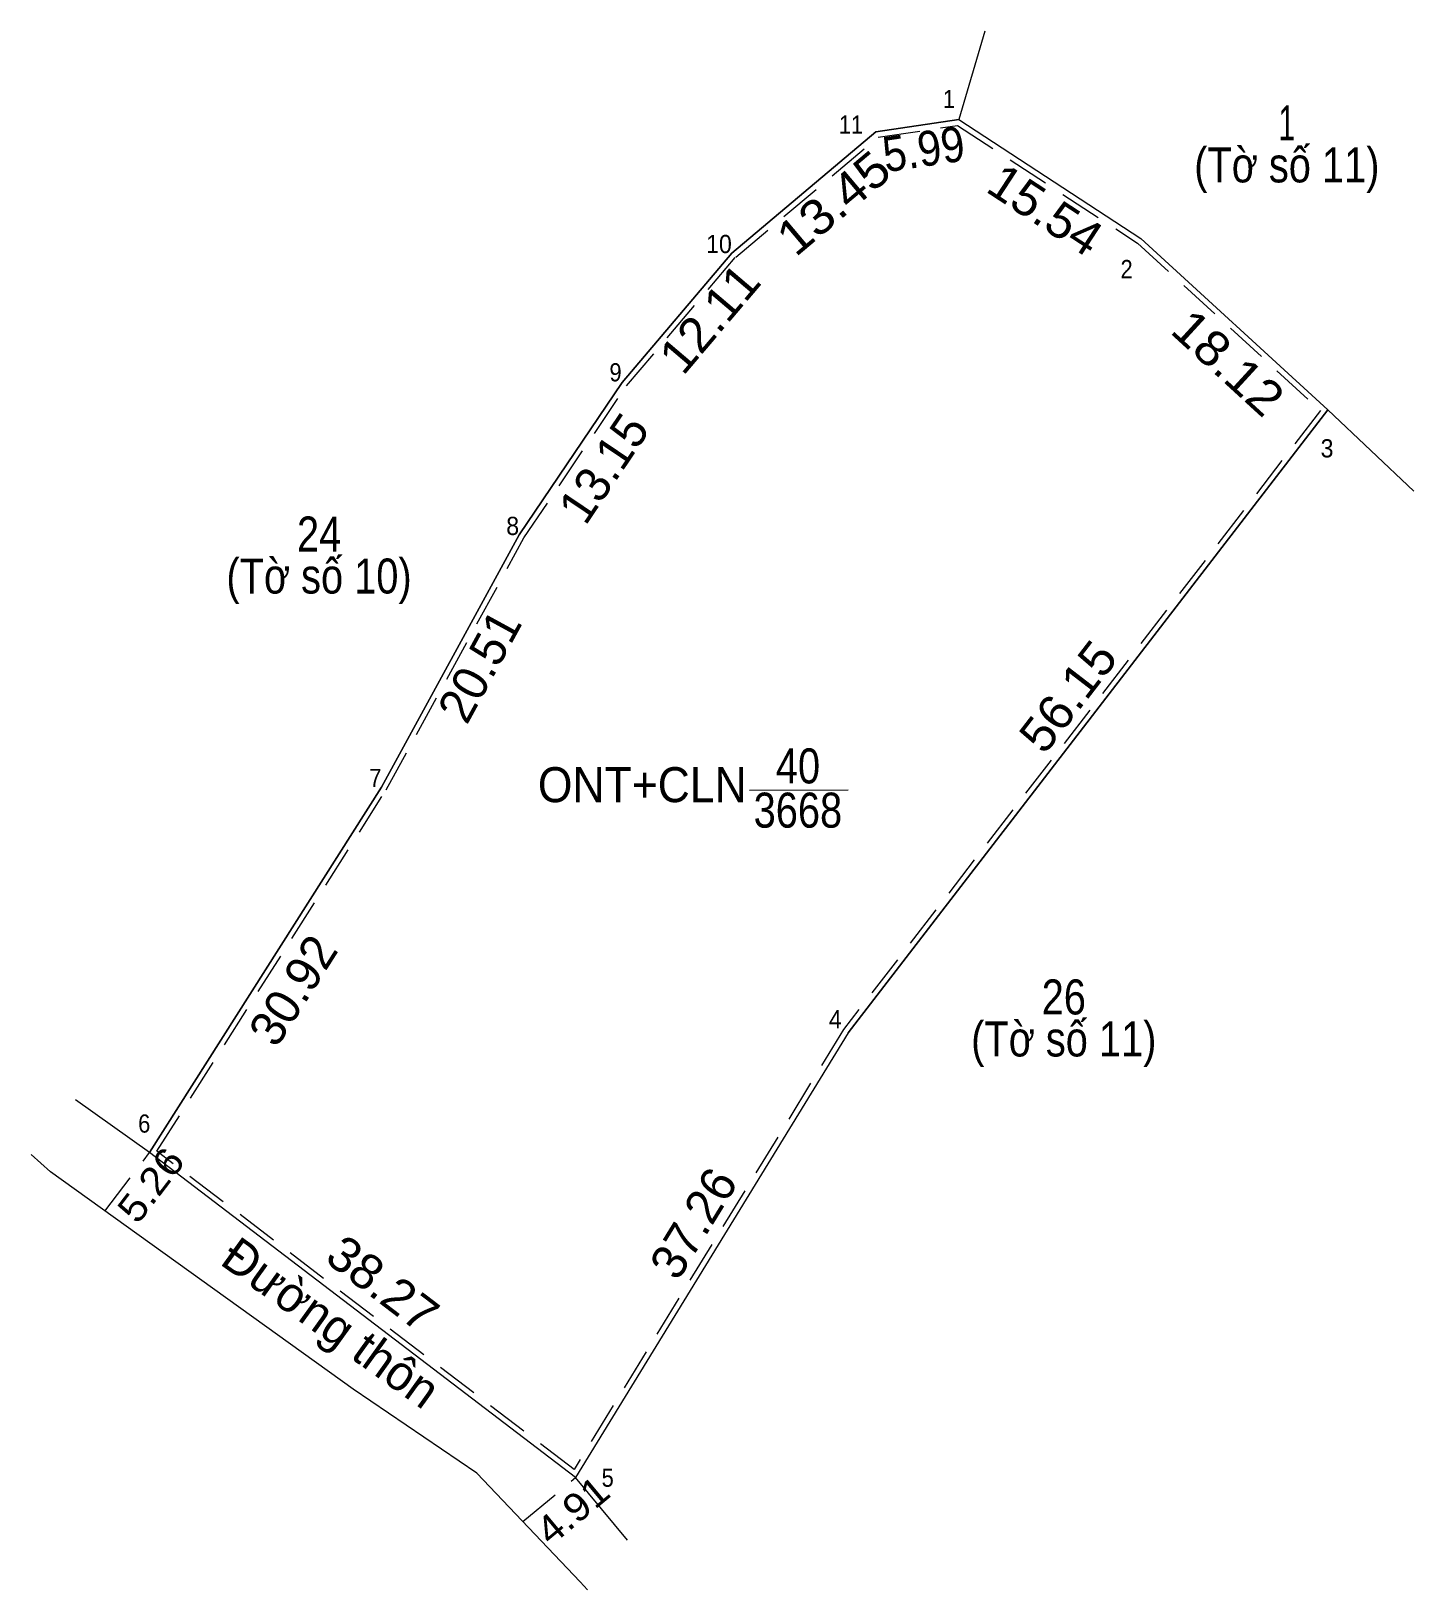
# Model space of a CAD drawing. Header units: metres. Extents: x 541993 to 543266, y 1835619 to 1836267.
# Drawn here: x 542934.1 to 543032.8, y 1835887.3 to 1835998.6 of the extents above; entities that cross this region are included whole.
import ezdxf
from ezdxf.enums import TextEntityAlignment as Align

# ---------------------------------------------------------------- set-up
doc = ezdxf.new("R2010")
doc.units = ezdxf.units.M
doc.linetypes.add('MEDIUM_DASHED', pattern=[4.5, 3, -1.5])
for name, color, linetype, lineweight in [('1', 7, 'Continuous', 13), ('10', 7, 'Continuous', 13), ('23', 7, 'Continuous', 13), ('32', 7, 'Continuous', 13), ('54', 7, 'Continuous', 13), ('63', 7, 'Continuous', 13)]:
    doc.layers.add(name, color=color, linetype=linetype, lineweight=lineweight)

msp = doc.modelspace()

# ---------------------------------------------------------------- texts
at = {"layer": '1'}
for s, width, p in [('40', 0.85, (542988.815, 1835944.89)), ('ONT+CLN', 0.95, (542977.695, 1835943.55)), ('3668', 0.85, (542988.81, 1835941.73))]:
    msp.add_text(s, height=2.5, dxfattribs=dict(at, width=width)).set_placement(p, align=Align.CENTER)
at = {"layer": '63'}
for s, width, p in [(' 1', 0.9, (543000.04, 1835993.12)), (' 11', 0.9, (542993.47, 1835991.29)), (' 10', 0.95, (542984.09, 1835982.76)), (' 2', 0.9, (543012.72, 1835980.97)), (' 9', 0.9, (542976.22, 1835973.6)), (' 3', 0.95, (543027.06, 1835968.17)), (' 8', 0.95, (542968.9, 1835962.63)), (' 7', 0.9, (542959.07, 1835944.63)), (' 4', 0.95, (542991.94, 1835927.4)), (' 6', 0.9, (542942.56, 1835919.95)), (' 5', 0.9, (542975.66, 1835894.66))]:
    msp.add_text(s, height=1.3, dxfattribs=dict(at, width=width)).set_placement(p, align=Align.RIGHT)
for s, width, p in [('1', 0.65, (543023.73, 1835990.81)), ('(Tờ số 11)', 0.85, (543023.73, 1835987.81)), ('24', 0.85, (542954.615, 1835961.45)), ('(Tờ số 10)', 0.85, (542954.61, 1835958.45)), ('26', 0.85, (543007.8, 1835928.39)), ('(Tờ số 11)', 0.85, (543007.8, 1835925.39))]:
    msp.add_text(s, height=2.5, dxfattribs=dict(at, width=width)).set_placement(p, align=Align.CENTER)
for s, height, rotation, width, p in [('5.99', 2.5, 8.455, 0.9, (542997.971, 1835988.959)), ('13.45', 2.5, 40.084, 1.1, (542992.16, 1835985.388)), ('15.54', 2.5, 326.842, 1.05, (543005.801, 1835984.809)), ('12.11', 2.5, 49.655, 1.05, (542983.454, 1835977.286)), ('18.12', 2.5, 317.505, 1.1, (543018.696, 1835974.009)), ('56.15', 2.5, 52.387, 1.05, (543009.095, 1835950.342)), ('5.26', 2, 52.651, 1.1, (542943.393, 1835915.608)), ('38.27', 2.5, 322.666, 1.05, (542958.407, 1835908.159)), ('4.91', 2, 39.791, 1.1, (542973.36, 1835892.209))]:
    msp.add_text(s, height=height, rotation=rotation, dxfattribs=dict(at, width=width)).set_placement(p, align=Align.CENTER)
for s, rotation, p in [('13.15', 56.008, (542975.975, 1835966.701)), ('20.51', 61.361, (542967.169, 1835952.671)), ('30.92', 57.6, (542953.807, 1835929.45)), ('37.26', 58.498, (542982.416, 1835912.837)), ('Đường thôn', 324.327, (542954.746, 1835905.359))]:
    msp.add_text(s, height=2.5, rotation=rotation, dxfattribs=at).set_placement(p, align=Align.CENTER)

# ---------------------------------------------------------------- linework, layer by layer
at = {"layer": '1'}
msp.add_lwpolyline([(543000.3, 1835992.3), (543013.31, 1835983.8), (543026.67, 1835971.56), (542992.4, 1835927.08), (542972.93, 1835895.31), (542942.5, 1835918.52), (542959.07, 1835944.63), (542968.9, 1835962.63), (542976.25, 1835973.53), (542984.09, 1835982.76), (542994.38, 1835991.42)], close=True, dxfattribs=at)
at = {"layer": '1', "linetype": 'MEDIUM_DASHED'}
msp.add_lwpolyline([(543000.21, 1835991.88), (543013.06, 1835983.48), (543026.13, 1835971.51), (542992.07, 1835927.31), (542972.82, 1835895.9), (542943.03, 1835918.62), (542959.41, 1835944.43), (542969.24, 1835962.42), (542976.57, 1835973.29), (542984.37, 1835982.48), (542994.55, 1835991.04)], close=True, dxfattribs=at)
at = {"layer": '10'}
for p, q in [((543002.16, 1835998.61), (543000.3, 1835992.3)), ((543002.16, 1835998.61), (543000.3, 1835992.3)), ((543026.67, 1835971.56), (543032.8, 1835965.75)), ((542972.93, 1835895.31), (542942.5, 1835918.52))]:
    msp.add_line(p, q, dxfattribs=at)
for points in [[(543000.3, 1835992.3), (542994.38, 1835991.42), (542984.09, 1835982.76), (542976.25, 1835973.53), (542968.9, 1835962.63), (542959.07, 1835944.63), (542942.5, 1835918.52)], [(543000.3, 1835992.3), (543013.31, 1835983.8), (543026.67, 1835971.56)], [(543000.3, 1835992.3), (543013.31, 1835983.8), (543026.67, 1835971.56)]]:
    msp.add_lwpolyline(points, dxfattribs=at)
at = {"layer": '23'}
for p, q in [((542942.5, 1835918.52), (542937.22, 1835922.3)), ((542972.93, 1835895.31), (542942.5, 1835918.52))]:
    msp.add_line(p, q, dxfattribs=at)
msp.add_lwpolyline([(542973.78, 1835887.3), (542973.26, 1835887.86), (542965.87, 1835895.62), (542957.04, 1835901.62), (542935.42, 1835917.14), (542934.05, 1835918.4)], dxfattribs=at)
at = {"layer": '32'}
for q in [(543026.67, 1835971.56), (542972.93, 1835895.31)]:
    msp.add_line((542992.4, 1835927.08), q, dxfattribs=at)
at = {"layer": '54'}
for p, q in [((543002.16, 1835998.61), (543000.3, 1835992.3)), ((543002.16, 1835998.61), (543000.3, 1835992.3)), ((542976.64, 1835890.85), (542972.93, 1835895.31))]:
    msp.add_line(p, q, dxfattribs=at)
msp.add_lwpolyline([(543000.3, 1835992.3), (543013.31, 1835983.8), (543026.67, 1835971.56)], dxfattribs=at)
msp.add_lwpolyline([(543000.3, 1835992.3), (543013.31, 1835983.8), (543026.67, 1835971.56)], dxfattribs=at)
at = {"layer": '63'}
msp.add_line((542985.35, 1835944.4), (542992.4, 1835944.43), dxfattribs=at)
at = {"layer": '63', "linetype": 'MEDIUM_DASHED'}
for p, q in [((542939.31, 1835914.34), (542942.5, 1835918.52)), ((542969.16, 1835892.17), (542972.93, 1835895.31))]:
    msp.add_line(p, q, dxfattribs=at)

msp.set_redraw_order([(e.dxf.handle, doc.entitydb.next_handle()) for e in msp.query("TEXT MTEXT ATTDEF DIMENSION ARC_DIMENSION")])  # texts and dimensions are drawn at this point

doc.saveas('drawing.dxf')
